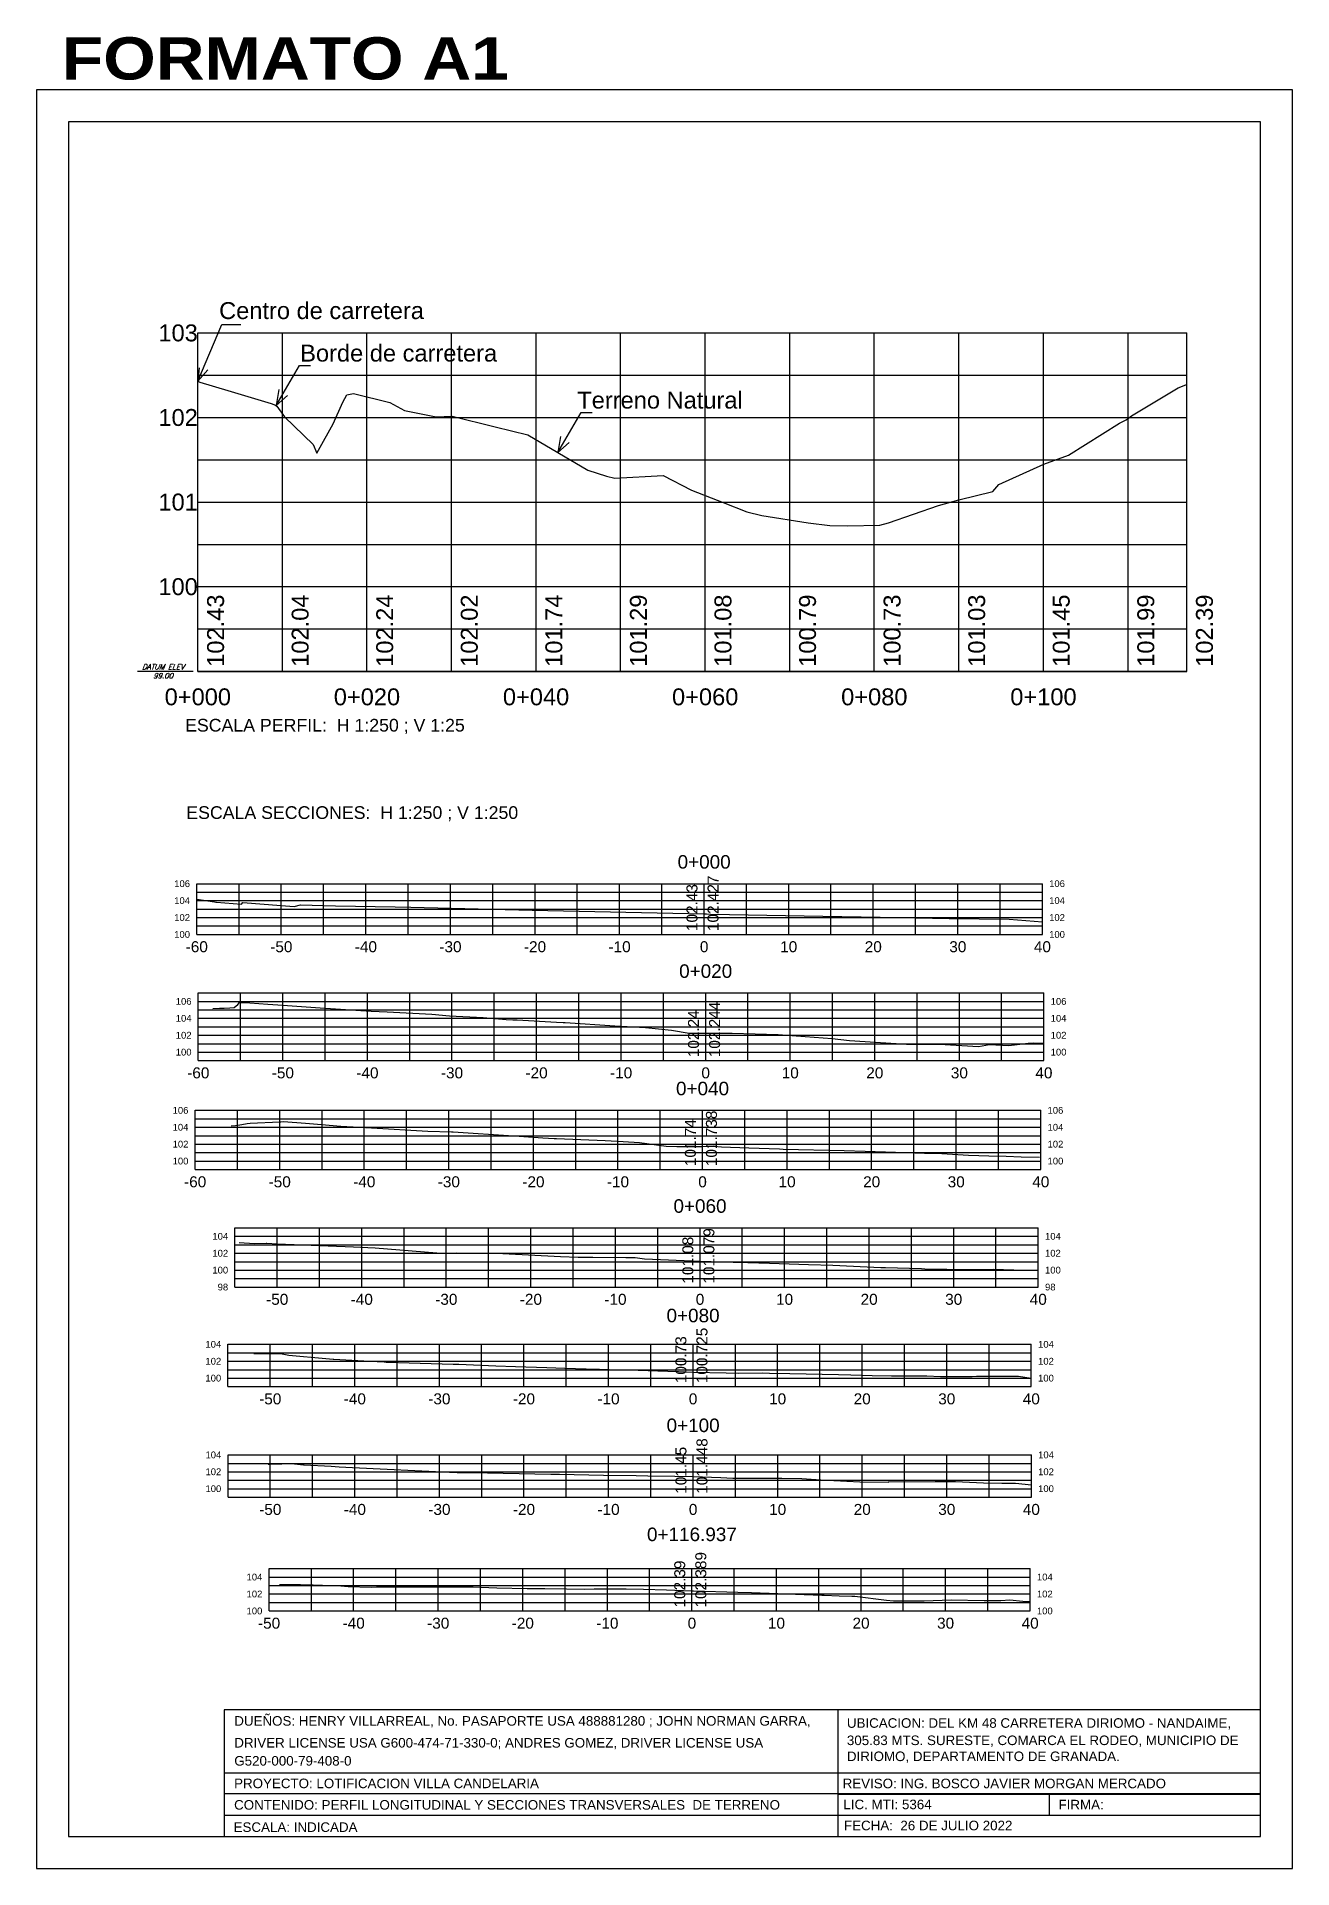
# Model space of a CAD drawing. Header units: millimetres. Extents: x 605578 to 606222, y 1311014 to 1311323.
# Drawn here: x 606073.2 to 606221.7, y 1311094.2 to 1311310.8 of the extents above; entities that cross this region are included whole.
import ezdxf
from ezdxf.enums import TextEntityAlignment as Align

# ---------------------------------------------------------------- set-up
doc = ezdxf.new("R2010")
doc.units = ezdxf.units.MM
doc.header["$LTSCALE"] = 0.0254
doc.header["$MEASUREMENT"] = 0
doc.linetypes.add('ACAD_ISO02W100', pattern=[15, 12, -3])
for name, color, linetype in [('CAJETIN', 5, 'Continuous'), ('CVL_CUADCON_TX', 2, 'Continuous'), ('PBASE', 3, 'Continuous'), ('PEGC', 6, 'Continuous'), ('PEGCT', 7, 'Continuous'), ('PGRID', 8, 'Continuous'), ('PGRIDT', 7, 'Continuous'), ('PTOS GPS', 1, 'Continuous'), ('PVGRID', 8, 'Continuous'), ('XEG', 6, 'Continuous'), ('XGRID', 8, 'Continuous'), ('XGRIDT', 3, 'Continuous')]:
    doc.layers.add(name, color=color, linetype=linetype)
doc.styles.add('C10O', font='complex_.ttf', dxfattribs={"oblique": 20, "height": 4.167})
doc.styles.add('PERFIL', font='arial.ttf', dxfattribs={"height": 2})
doc.styles.add('PI', font='arial.ttf', dxfattribs={"height": 2})
doc.styles.add('SECCION', font='arial.ttf', dxfattribs={"height": 0.8})
doc.styles.add('TEXTO CAJETIN', font='', dxfattribs={"height": 1.2})
doc.styles.get('TEXTO CAJETIN').set_extended_font_data('Arial Black')

msp = doc.modelspace()

# ---------------------------------------------------------------- texts
for s, height, style, p in [('FORMATO A1', 5, 'TEXTO CAJETIN', (606076.225, 1311305.711)), ('DUEÑOS: HENRY VILLARREAL, No. PASAPORTE USA 488881280 ; JOHN NORMAN GARRA,', 1.13, 'PI', (606096.612, 1311111.101)), ('UBICACION: DEL KM 48 CARRETERA DIRIOMO - NANDAIME,', 1.13, 'PI', (606169.057, 1311110.851)), ('305.83 MTS. SURESTE, COMARCA EL RODEO, MUNICIPIO DE', 1.13, 'PI', (606169.057, 1311108.805)), ('DRIVER LICENSE USA G600-474-71-330-0; ANDRES GOMEZ, DRIVER LICENSE USA', 1.13, 'PI', (606096.612, 1311108.514)), ('DIRIOMO, DEPARTAMENTO DE GRANADA.', 1.13, 'PI', (606169.057, 1311106.914)), ('G520-000-79-408-0', 1.13, 'PI', (606096.612, 1311106.381)), ('PROYECTO: LOTIFICACION VILLA CANDELARIA', 1.13, 'PI', (606096.591, 1311103.713)), ('REVISO: ING. BOSCO JAVIER MORGAN MERCADO', 1.13, 'PI', (606168.554, 1311103.704)), ('CONTENIDO: PERFIL LONGITUDINAL Y SECCIONES TRANSVERSALES  DE TERRENO', 1.13, 'PI', (606096.591, 1311101.174)), ('LIC. MTI: 5364', 1.13, 'PI', (606168.641, 1311101.227)), ('FIRMA:', 1.13, 'PI', (606194.083, 1311101.204)), ('ESCALA: INDICADA', 1.13, 'PI', (606096.534, 1311098.54)), ('FECHA:  26 DE JULIO 2022', 1.13, 'PI', (606168.717, 1311098.735))]:
    msp.add_text(s, height=height, dxfattribs=dict(style=style)).set_placement(p)
at = {"layer": 'CVL_CUADCON_TX', "style": 'PI'}
for s, p in [('ESCALA PERFIL:  H 1:250 ; V 1:25', (606090.798, 1311228.629)), ('ESCALA SECCIONES:  H 1:250 ; V 1:250', (606090.938, 1311218.301))]:
    msp.add_text(s, height=1.5, dxfattribs=at).set_placement(p)
at = {"layer": 'PEGCT', "style": 'PERFIL'}
for s, p in [('102.43', (606096, 1311240.557)), ('102.04', (606106, 1311240.557)), ('102.24', (606116, 1311240.557)), ('102.02', (606126, 1311240.557)), ('101.74', (606136, 1311240.557)), ('101.29', (606146, 1311240.557)), ('101.08', (606156, 1311240.557)), ('100.79', (606166, 1311240.557)), ('100.73', (606176, 1311240.557)), ('101.03', (606186, 1311240.557)), ('101.45', (606196, 1311240.557)), ('101.99', (606206, 1311240.557)), ('102.39', (606212.938, 1311240.557))]:
    msp.add_text(s, height=2, rotation=90, dxfattribs=at).set_placement(p, align=Align.BOTTOM_CENTER)
for s, p in [('0+000', (606092.301, 1311232.734)), ('0+020', (606112.301, 1311232.734)), ('0+040', (606132.301, 1311232.734)), ('0+060', (606152.301, 1311232.734)), ('0+080', (606172.301, 1311232.734)), ('0+100', (606192.301, 1311232.734))]:
    msp.add_text(s, height=2, dxfattribs=at).set_placement(p, align=Align.MIDDLE_CENTER)
at = {"layer": 'PGRIDT', "style": 'PERFIL'}
for s, p in [('Centro de carretera', (606119.041, 1311278.397)), ('103', (606092.3, 1311275.76)), ('Borde de carretera', (606127.699, 1311273.371)), ('Terreno Natural', (606156.74, 1311267.814)), ('102', (606092.3, 1311265.76)), ('101', (606092.3, 1311255.76)), ('100', (606092.3, 1311245.76))]:
    msp.add_text(s, height=2, dxfattribs=at).set_placement(p, align=Align.MIDDLE_RIGHT)
at = {"layer": 'XGRIDT', "style": 'SECCION'}
for s, p in [('0+000', (606152.176, 1311211.943)), ('0+020', (606152.358, 1311199.029)), ('0+040', (606151.986, 1311185.15)), ('0+060', (606151.688, 1311171.257)), ('0+080', (606150.866, 1311158.313)), ('0+100', (606150.871, 1311145.331)), ('0+116.937', (606150.73, 1311132.439))]:
    msp.add_text(s, height=1.6, dxfattribs=at).set_placement(p, align=Align.BOTTOM_CENTER)
for s, p in [('106', (606091.376, 1311210.643)), ('104', (606091.376, 1311208.643)), ('102', (606091.376, 1311206.643)), ('100', (606091.376, 1311204.643)), ('106', (606091.558, 1311196.729)), ('104', (606091.558, 1311194.729)), ('102', (606091.558, 1311192.729)), ('100', (606091.558, 1311190.729)), ('106', (606091.186, 1311183.85)), ('104', (606091.186, 1311181.85)), ('102', (606091.186, 1311179.85)), ('100', (606091.186, 1311177.85)), ('104', (606095.888, 1311168.957)), ('102', (606095.888, 1311166.957)), ('100', (606095.888, 1311164.957)), ('98', (606095.888, 1311162.957)), ('104', (606095.066, 1311156.188)), ('102', (606095.066, 1311154.188)), ('100', (606095.066, 1311152.188)), ('104', (606095.071, 1311143.116)), ('102', (606095.071, 1311141.116)), ('100', (606095.071, 1311139.116)), ('104', (606099.93, 1311128.669)), ('102', (606099.93, 1311126.669)), ('100', (606099.93, 1311124.669))]:
    msp.add_text(s, height=0.8, dxfattribs=at).set_placement(p, align=Align.MIDDLE_RIGHT)
for s, p in [('102.43', (606151.776, 1311205.043)), ('102.24', (606151.958, 1311190.129)), ('101.74', (606151.586, 1311177.25)), ('101.08', (606151.288, 1311163.357)), ('100.73', (606150.466, 1311151.588)), ('101.45', (606150.471, 1311138.516)), ('102.39', (606150.33, 1311125.069))]:
    msp.add_text(s, height=1.3, rotation=90, dxfattribs=at).set_placement(p, align=Align.BOTTOM_LEFT)
for s, p in [('102.427', (606152.576, 1311205.043)), ('102.244', (606152.758, 1311190.129)), ('101.738', (606152.386, 1311177.25)), ('101.079', (606152.088, 1311163.357)), ('100.725', (606151.266, 1311151.588)), ('101.448', (606151.271, 1311138.516)), ('102.389', (606151.13, 1311125.069))]:
    msp.add_text(s, height=1.3, rotation=90, dxfattribs=at).set_placement(p, align=Align.TOP_LEFT)
for s, p in [('106', (606192.976, 1311210.643)), ('104', (606192.976, 1311208.643)), ('102', (606192.976, 1311206.643)), ('100', (606192.976, 1311204.643)), ('106', (606193.158, 1311196.729)), ('104', (606193.158, 1311194.729)), ('102', (606193.158, 1311192.729)), ('100', (606193.158, 1311190.729)), ('106', (606192.786, 1311183.85)), ('104', (606192.786, 1311181.85)), ('102', (606192.786, 1311179.85)), ('100', (606192.786, 1311177.85)), ('104', (606192.488, 1311168.957)), ('102', (606192.488, 1311166.957)), ('100', (606192.488, 1311164.957)), ('98', (606192.488, 1311162.957)), ('104', (606191.666, 1311156.188)), ('102', (606191.666, 1311154.188)), ('100', (606191.666, 1311152.188)), ('104', (606191.671, 1311143.116)), ('102', (606191.671, 1311141.116)), ('100', (606191.671, 1311139.116)), ('104', (606191.53, 1311128.669)), ('102', (606191.53, 1311126.669)), ('100', (606191.53, 1311124.669))]:
    msp.add_text(s, height=0.8, dxfattribs=at).set_placement(p, align=Align.MIDDLE_LEFT)
for s, p in [('-60', (606092.176, 1311203.843)), ('-50', (606102.176, 1311203.843)), ('-40', (606112.176, 1311203.843)), ('-30', (606122.176, 1311203.843)), ('-20', (606132.176, 1311203.843)), ('-10', (606142.176, 1311203.843)), ('0', (606152.176, 1311203.843)), ('10', (606162.176, 1311203.843)), ('20', (606172.176, 1311203.843)), ('30', (606182.176, 1311203.843)), ('40', (606192.176, 1311203.843)), ('-60', (606092.358, 1311188.929)), ('-50', (606102.358, 1311188.929)), ('-40', (606112.358, 1311188.929)), ('-30', (606122.358, 1311188.929)), ('-20', (606132.358, 1311188.929)), ('-10', (606142.358, 1311188.929)), ('0', (606152.358, 1311188.929)), ('10', (606162.358, 1311188.929)), ('20', (606172.358, 1311188.929)), ('30', (606182.358, 1311188.929)), ('40', (606192.358, 1311188.929)), ('-60', (606091.986, 1311176.05)), ('-50', (606101.986, 1311176.05)), ('-40', (606111.986, 1311176.05)), ('-30', (606121.986, 1311176.05)), ('-20', (606131.986, 1311176.05)), ('-10', (606141.986, 1311176.05)), ('0', (606151.986, 1311176.05)), ('10', (606161.986, 1311176.05)), ('20', (606171.986, 1311176.05)), ('30', (606181.986, 1311176.05)), ('40', (606191.986, 1311176.05)), ('-50', (606101.688, 1311162.157)), ('-40', (606111.688, 1311162.157)), ('-30', (606121.688, 1311162.157)), ('-20', (606131.688, 1311162.157)), ('-10', (606141.688, 1311162.157)), ('0', (606151.688, 1311162.157)), ('10', (606161.688, 1311162.157)), ('20', (606171.688, 1311162.157)), ('30', (606181.688, 1311162.157)), ('40', (606191.688, 1311162.157)), ('-50', (606100.866, 1311150.388)), ('-40', (606110.866, 1311150.388)), ('-30', (606120.866, 1311150.388)), ('-20', (606130.866, 1311150.388)), ('-10', (606140.866, 1311150.388)), ('0', (606150.866, 1311150.388)), ('10', (606160.866, 1311150.388)), ('20', (606170.866, 1311150.388)), ('30', (606180.866, 1311150.388)), ('40', (606190.866, 1311150.388)), ('-50', (606100.871, 1311137.316)), ('-40', (606110.871, 1311137.316)), ('-30', (606120.871, 1311137.316)), ('-20', (606130.871, 1311137.316)), ('-10', (606140.871, 1311137.316)), ('0', (606150.871, 1311137.316)), ('10', (606160.871, 1311137.316)), ('20', (606170.871, 1311137.316)), ('30', (606180.871, 1311137.316)), ('40', (606190.871, 1311137.316)), ('-50', (606100.73, 1311123.869)), ('-40', (606110.73, 1311123.869)), ('-30', (606120.73, 1311123.869)), ('-20', (606130.73, 1311123.869)), ('-10', (606140.73, 1311123.869)), ('0', (606150.73, 1311123.869)), ('10', (606160.73, 1311123.869)), ('20', (606170.73, 1311123.869)), ('30', (606180.73, 1311123.869)), ('40', (606190.73, 1311123.869))]:
    msp.add_text(s, height=1.3, dxfattribs=at).set_placement(p, align=Align.TOP_CENTER)

# ---------------------------------------------------------------- blocks, each defined once
blk = doc.blocks.new('datum')
blk.add_line((-1.625, 0), (-0.125, 0))
at = {"style": 'C10O', "oblique": 20}
blk.add_text('DATUM ELEV', height=0.1389, dxfattribs=at).set_placement((-0.9375, 0.05), align=Align.CENTER)
blk.add_attdef('DATUM', text='', height=0.1389, dxfattribs=at).set_placement((-0.9375, -0.18889), align=Align.CENTER)

# ---------------------------------------------------------------- linework, layer by layer
for p, q in [((606217.988, 1311112.982), (606095.418, 1311112.982)), ((606095.418, 1311112.982), (606095.418, 1311097.982)), ((606167.988, 1311112.982), (606167.988, 1311097.982)), ((606217.988, 1311105.482), (606095.418, 1311105.482)), ((606217.988, 1311103.03), (606095.418, 1311103.03)), ((606217.988, 1311102.982), (606167.988, 1311102.982)), ((606192.988, 1311102.982), (606192.988, 1311100.482)), ((606217.988, 1311100.482), (606095.418, 1311100.482))]:
    msp.add_line(p, q)
msp.add_lwpolyline([(606221.738, 1311094.232), (606221.738, 1311304.482), (606073.238, 1311304.482), (606073.238, 1311094.232)], close=True)
at = {"layer": 'CAJETIN'}
msp.add_lwpolyline([(606217.988, 1311097.982), (606217.988, 1311300.732), (606076.988, 1311300.732), (606076.988, 1311097.982)], close=True, dxfattribs=at)
at = {"layer": 'PBASE'}
for p, q in [((606092.301, 1311235.734), (606092.301, 1311235.76)), ((606092.301, 1311235.76), (606209.239, 1311235.76)), ((606092.301, 1311235.734), (606209.239, 1311235.734)), ((606102.301, 1311235.734), (606102.301, 1311235.76)), ((606112.301, 1311235.734), (606112.301, 1311235.76)), ((606122.301, 1311235.734), (606122.301, 1311235.76)), ((606132.301, 1311235.734), (606132.301, 1311235.76)), ((606142.301, 1311235.734), (606142.301, 1311235.76)), ((606152.301, 1311235.734), (606152.301, 1311235.76)), ((606162.301, 1311235.734), (606162.301, 1311235.76)), ((606172.301, 1311235.734), (606172.301, 1311235.76)), ((606182.301, 1311235.734), (606182.301, 1311235.76)), ((606192.301, 1311235.734), (606192.301, 1311235.76)), ((606202.301, 1311235.734), (606202.301, 1311235.76)), ((606209.239, 1311235.734), (606209.239, 1311235.76))]:
    msp.add_line(p, q, dxfattribs=at)
at = {"layer": 'PEGC', "linetype": 'ACAD_ISO02W100', "ltscale": 2000}
msp.add_lwpolyline([(606092.301, 1311270.034), (606092.552, 1311269.941), (606095.84, 1311268.948), (606100.98, 1311267.424), (606101.475, 1311267.235), (606101.626, 1311267.115), (606102.547, 1311265.853), (606105.946, 1311262.572), (606106.392, 1311261.542), (606106.557, 1311261.915), (606108.32, 1311265.024), (606109.467, 1311267.557), (606109.935, 1311268.42), (606110.73, 1311268.588), (606115.001, 1311267.543), (606116.735, 1311266.604), (606120.478, 1311265.853), (606122.396, 1311265.927), (606127.48, 1311264.635), (606131.317, 1311263.721), (606138.42, 1311259.514), (606140.619, 1311258.829), (606141.605, 1311258.585), (606147.33, 1311258.882), (606150.685, 1311257.183), (606154.435, 1311255.712), (606157.219, 1311254.593), (606159.009, 1311254.158), (606164.459, 1311253.311), (606167.052, 1311252.98), (606169.112, 1311252.97), (606172.969, 1311253.019), (606173.959, 1311253.314), (606179.893, 1311255.365), (606182.278, 1311256.005), (606186.297, 1311257.018), (606187.039, 1311257.822), (606192.343, 1311260.255), (606195.257, 1311261.299), (606201.31, 1311265.071), (606202.078, 1311265.495), (606202.727, 1311265.947), (606208.248, 1311269.259), (606209.133, 1311269.604), (606209.238, 1311269.646)], dxfattribs=at)
at = {"layer": 'PGRID'}
for p, q in [((606092.301, 1311235.76), (606092.301, 1311275.76)), ((606092.301, 1311275.76), (606209.239, 1311275.76)), ((606102.301, 1311235.76), (606102.301, 1311275.76)), ((606112.301, 1311235.76), (606112.301, 1311275.76)), ((606122.301, 1311235.76), (606122.301, 1311275.76)), ((606132.301, 1311235.76), (606132.301, 1311275.76)), ((606142.301, 1311235.76), (606142.301, 1311275.76)), ((606152.301, 1311235.76), (606152.301, 1311275.76)), ((606162.301, 1311235.76), (606162.301, 1311275.76)), ((606172.301, 1311235.76), (606172.301, 1311275.76)), ((606182.301, 1311235.76), (606182.301, 1311275.76)), ((606192.301, 1311235.76), (606192.301, 1311275.76)), ((606202.301, 1311235.76), (606202.301, 1311275.76)), ((606209.239, 1311235.76), (606209.239, 1311275.76)), ((606092.301, 1311270.76), (606209.239, 1311270.76)), ((606092.301, 1311265.76), (606209.239, 1311265.76)), ((606092.301, 1311260.76), (606209.239, 1311260.76)), ((606092.301, 1311255.76), (606209.239, 1311255.76)), ((606092.301, 1311250.76), (606209.239, 1311250.76)), ((606092.301, 1311245.76), (606209.239, 1311245.76)), ((606092.301, 1311240.76), (606209.239, 1311240.76))]:
    msp.add_line(p, q, dxfattribs=at)
at = {"layer": 'PTOS GPS', "ltscale": 20000}
for points in [[(606092.301, 1311270.034), (606095.154, 1311276.755), (606097.376, 1311276.74)], [(606092.446, 1311271.635), (606092.301, 1311270.034), (606093.49, 1311271.389)], [(606101.551, 1311267.175), (606104.326, 1311271.921), (606105.607, 1311271.921)], [(606101.881, 1311269.05), (606101.551, 1311267.175), (606102.889, 1311268.36)], [(606134.868, 1311261.618), (606137.644, 1311266.364), (606138.925, 1311266.364)], [(606135.198, 1311263.493), (606134.868, 1311261.618), (606136.207, 1311262.803)]]:
    msp.add_lwpolyline(points, dxfattribs=at)
at = {"layer": 'PVGRID'}
for p, q in [((606092.301, 1311235.76), (606092.301, 1311270.034)), ((606112.301, 1311235.76), (606112.301, 1311268.203)), ((606209.239, 1311235.76), (606209.239, 1311269.645)), ((606102.301, 1311235.76), (606102.301, 1311266.189)), ((606122.301, 1311235.76), (606122.301, 1311265.923)), ((606202.301, 1311235.76), (606202.301, 1311265.65)), ((606132.301, 1311235.76), (606132.301, 1311263.138)), ((606192.301, 1311235.76), (606192.301, 1311260.236)), ((606142.301, 1311235.76), (606142.301, 1311258.622)), ((606152.301, 1311235.76), (606152.301, 1311256.549)), ((606182.301, 1311235.76), (606182.301, 1311256.011)), ((606162.301, 1311235.76), (606162.301, 1311253.646)), ((606172.301, 1311235.76), (606172.301, 1311253.01))]:
    msp.add_line(p, q, dxfattribs=at)
at = {"layer": 'XEG'}
for points in [[(606092.176, 1311208.805), (606094.27, 1311208.498), (606094.422, 1311208.478), (606094.525, 1311208.465), (606097.454, 1311208.228), (606097.639, 1311208.435), (606102.176, 1311208.071), (606103.693, 1311207.949), (606103.693, 1311207.949), (606104.456, 1311208.143), (606104.456, 1311208.143), (606108.599, 1311208.018), (606108.599, 1311208.018), (606115.624, 1311207.899), (606115.624, 1311207.899), (606117.497, 1311207.862), (606117.497, 1311207.862), (606131.832, 1311207.52), (606131.832, 1311207.52), (606152.176, 1311207.07), (606152.455, 1311207.064), (606152.455, 1311207.064), (606152.955, 1311207.052), (606152.955, 1311207.052), (606166.225, 1311206.805), (606166.225, 1311206.805), (606175.293, 1311206.635), (606175.293, 1311206.635), (606181.142, 1311206.546), (606181.142, 1311206.546), (606188.265, 1311206.45), (606188.265, 1311206.45), (606192.176, 1311206.15), (606192.176, 1311206.15)], [(606094.063, 1311195.883), (606094.867, 1311195.911), (606095.397, 1311195.932), (606096.104, 1311195.972), (606096.592, 1311196.001), (606097.022, 1311196.362), (606097.225, 1311196.609), (606098.435, 1311196.575), (606100.586, 1311196.381), (606102.358, 1311196.266), (606106.765, 1311195.981), (606106.765, 1311195.981), (606112.806, 1311195.582), (606112.806, 1311195.582), (606114.685, 1311195.481), (606114.685, 1311195.481), (606119.979, 1311195.232), (606119.979, 1311195.232), (606122.05, 1311195.027), (606122.05, 1311195.027), (606126.049, 1311194.813), (606126.049, 1311194.813), (606128.746, 1311194.6), (606128.746, 1311194.6), (606129.535, 1311194.543), (606129.535, 1311194.543), (606130.081, 1311194.535), (606130.081, 1311194.535), (606134.719, 1311194.287), (606134.719, 1311194.287), (606135.511, 1311194.244), (606135.511, 1311194.244), (606135.621, 1311194.238), (606135.621, 1311194.238), (606135.745, 1311194.229), (606135.745, 1311194.229), (606141.615, 1311193.822), (606141.615, 1311193.822), (606145.235, 1311193.658), (606145.235, 1311193.658), (606148.301, 1311193.331), (606148.301, 1311193.331), (606150.4, 1311192.96), (606150.4, 1311192.96), (606152.358, 1311192.974), (606154.665, 1311192.99), (606154.665, 1311192.99), (606155.493, 1311192.971), (606155.493, 1311192.971), (606160.922, 1311192.803), (606160.922, 1311192.803), (606167.315, 1311192.329), (606167.315, 1311192.329), (606169.354, 1311192.091), (606169.354, 1311192.091), (606176.103, 1311191.674), (606176.103, 1311191.674), (606180.011, 1311191.655), (606180.011, 1311191.655), (606184.625, 1311191.406), (606184.625, 1311191.406), (606185.936, 1311191.625), (606185.936, 1311191.625), (606188.193, 1311191.516), (606188.193, 1311191.516), (606190.512, 1311191.794), (606190.512, 1311191.794), (606191.146, 1311191.824), (606191.146, 1311191.824), (606192.358, 1311191.808), (606192.358, 1311191.808)], [(606096.237, 1311182.032), (606096.756, 1311182.05), (606097.506, 1311182.193), (606098.118, 1311182.298), (606098.503, 1311182.32), (606101.986, 1311182.489), (606102.117, 1311182.495), (606102.117, 1311182.495), (606102.424, 1311182.543), (606102.424, 1311182.543), (606105.033, 1311182.349), (606105.033, 1311182.349), (606106.939, 1311182.181), (606106.939, 1311182.181), (606109.228, 1311181.992), (606109.228, 1311181.992), (606112.854, 1311181.764), (606112.854, 1311181.764), (606119.494, 1311181.373), (606119.494, 1311181.373), (606122.285, 1311181.308), (606122.285, 1311181.308), (606122.491, 1311181.296), (606122.491, 1311181.296), (606129.612, 1311180.817), (606129.612, 1311180.817), (606130.298, 1311180.802), (606130.298, 1311180.802), (606133.114, 1311180.596), (606133.114, 1311180.596), (606134.432, 1311180.518), (606134.432, 1311180.518), (606134.729, 1311180.506), (606134.729, 1311180.506), (606140.471, 1311180.3), (606140.471, 1311180.3), (606142.612, 1311180.145), (606142.612, 1311180.145), (606144.53, 1311180.038), (606144.53, 1311180.038), (606147.673, 1311179.632), (606147.673, 1311179.632), (606148.95, 1311179.568), (606148.95, 1311179.568), (606151.986, 1311179.588), (606153.31, 1311179.597), (606153.31, 1311179.597), (606154.219, 1311179.543), (606154.219, 1311179.543), (606157.46, 1311179.432), (606157.46, 1311179.432), (606161.104, 1311179.285), (606161.104, 1311179.285), (606161.517, 1311179.268), (606161.517, 1311179.268), (606168.716, 1311179.102), (606168.716, 1311179.102), (606171.225, 1311179.025), (606171.225, 1311179.025), (606174.815, 1311178.895), (606174.815, 1311178.895), (606178.231, 1311178.789), (606178.231, 1311178.789), (606180.296, 1311178.735), (606180.296, 1311178.735), (606183.442, 1311178.565), (606183.442, 1311178.565), (606184.672, 1311178.515), (606184.672, 1311178.515), (606185.848, 1311178.487), (606185.848, 1311178.487), (606187.889, 1311178.415), (606187.889, 1311178.415), (606189.66, 1311178.37), (606189.66, 1311178.37), (606191.84, 1311178.33), (606191.84, 1311178.33)], [(606097.194, 1311168.221), (606099.021, 1311168.117), (606100.366, 1311168.132), (606100.381, 1311168.132), (606100.402, 1311168.132), (606100.454, 1311168.126), (606101.688, 1311168.077), (606110.715, 1311167.718), (606110.715, 1311167.718), (606113.281, 1311167.578), (606113.281, 1311167.578), (606120.576, 1311167.017), (606120.576, 1311167.017), (606121.59, 1311166.976), (606121.59, 1311166.976), (606122.889, 1311166.987), (606122.889, 1311166.987), (606128.367, 1311166.927), (606128.367, 1311166.927), (606135.208, 1311166.575), (606135.208, 1311166.575), (606137.293, 1311166.478), (606137.293, 1311166.478), (606139.013, 1311166.494), (606139.013, 1311166.494), (606142.923, 1311166.461), (606142.923, 1311166.461), (606144.018, 1311166.451), (606144.018, 1311166.451), (606145.12, 1311166.281), (606145.12, 1311166.281), (606151.688, 1311166.036), (606154.356, 1311165.936), (606154.356, 1311165.936), (606155.601, 1311165.889), (606155.601, 1311165.889), (606156.095, 1311165.889), (606156.095, 1311165.889), (606159.916, 1311165.773), (606159.916, 1311165.773), (606163.378, 1311165.675), (606163.378, 1311165.675), (606164.518, 1311165.622), (606164.518, 1311165.622), (606167.389, 1311165.526), (606167.389, 1311165.526), (606173.085, 1311165.279), (606173.085, 1311165.279), (606173.642, 1311165.258), (606173.642, 1311165.258), (606177.864, 1311165.134), (606177.864, 1311165.134), (606178.274, 1311165.128), (606178.274, 1311165.128), (606180.881, 1311165.087), (606180.881, 1311165.087), (606184.477, 1311165.046), (606184.477, 1311165.046), (606186.338, 1311165.063), (606186.338, 1311165.063), (606188.796, 1311165.01), (606188.796, 1311165.01), (606191.068, 1311164.972), (606191.068, 1311164.972), (606191.688, 1311164.907), (606191.688, 1311164.907)], [(606098.915, 1311155.109), (606100.365, 1311155.103), (606100.63, 1311155.107), (606100.866, 1311155.103), (606101.586, 1311155.09), (606101.586, 1311155.09), (606102.066, 1311155.094), (606102.066, 1311155.094), (606103.05, 1311154.915), (606103.05, 1311154.915), (606107.433, 1311154.52), (606107.433, 1311154.52), (606108.299, 1311154.424), (606108.299, 1311154.424), (606108.393, 1311154.424), (606108.393, 1311154.424), (606112.625, 1311154.193), (606112.625, 1311154.193), (606114.328, 1311154.107), (606114.328, 1311154.107), (606114.59, 1311154.094), (606114.59, 1311154.094), (606114.729, 1311154.08), (606114.729, 1311154.08), (606117.307, 1311154.007), (606117.307, 1311154.007), (606122.504, 1311153.854), (606122.504, 1311153.854), (606123.153, 1311153.83), (606123.153, 1311153.83), (606127.537, 1311153.645), (606127.537, 1311153.645), (606129.866, 1311153.565), (606129.866, 1311153.565), (606133.563, 1311153.433), (606133.563, 1311153.433), (606135.696, 1311153.358), (606135.696, 1311153.358), (606138.213, 1311153.296), (606138.213, 1311153.296), (606139.784, 1311153.252), (606139.784, 1311153.252), (606140.926, 1311153.217), (606140.926, 1311153.217), (606144.378, 1311153.148), (606144.378, 1311153.148), (606147.89, 1311152.997), (606147.89, 1311152.997), (606149.138, 1311152.96), (606149.138, 1311152.96), (606150.866, 1311152.913), (606154.79, 1311152.807), (606154.79, 1311152.807), (606156.235, 1311152.795), (606156.235, 1311152.795), (606159.105, 1311152.806), (606159.105, 1311152.806), (606159.924, 1311152.79), (606159.924, 1311152.79), (606162.297, 1311152.737), (606162.297, 1311152.737), (606168.083, 1311152.627), (606168.083, 1311152.627), (606169.508, 1311152.582), (606169.508, 1311152.582), (606172.029, 1311152.515), (606172.029, 1311152.515), (606174.336, 1311152.457), (606174.336, 1311152.457), (606177.067, 1311152.474), (606177.067, 1311152.474), (606178.522, 1311152.443), (606178.522, 1311152.443), (606180.127, 1311152.398), (606180.127, 1311152.398), (606182.172, 1311152.385), (606182.172, 1311152.385), (606183.863, 1311152.38), (606183.863, 1311152.38), (606184.378, 1311152.408), (606184.378, 1311152.408), (606189.205, 1311152.417), (606189.205, 1311152.417), (606189.339, 1311152.412), (606189.339, 1311152.412), (606190.866, 1311152.199), (606190.866, 1311152.199)], [(606100.639, 1311142.027), (606100.871, 1311142.034), (606102.245, 1311142.073), (606102.245, 1311142.073), (606102.84, 1311142.082), (606102.84, 1311142.082), (606103.373, 1311142.079), (606103.373, 1311142.079), (606104.803, 1311141.931), (606104.803, 1311141.931), (606104.871, 1311141.926), (606104.871, 1311141.926), (606108.076, 1311141.769), (606108.076, 1311141.769), (606109.021, 1311141.697), (606109.021, 1311141.697), (606110.609, 1311141.641), (606110.609, 1311141.641), (606122.052, 1311141.072), (606122.052, 1311141.072), (606122.989, 1311141.037), (606122.989, 1311141.037), (606124.663, 1311141.045), (606124.663, 1311141.045), (606134.046, 1311140.851), (606134.046, 1311140.851), (606134.53, 1311140.84), (606134.53, 1311140.84), (606135.057, 1311140.824), (606135.057, 1311140.824), (606140.273, 1311140.724), (606140.273, 1311140.724), (606144.14, 1311140.659), (606144.14, 1311140.659), (606145.509, 1311140.629), (606145.509, 1311140.629), (606148.706, 1311140.596), (606148.706, 1311140.596), (606150.871, 1311140.563), (606150.893, 1311140.563), (606150.893, 1311140.563), (606154.143, 1311140.452), (606154.143, 1311140.452), (606155.567, 1311140.37), (606155.567, 1311140.37), (606161.35, 1311140.35), (606161.35, 1311140.35), (606163.736, 1311140.312), (606163.736, 1311140.312), (606165.956, 1311140.156), (606165.956, 1311140.156), (606170.588, 1311139.943), (606170.588, 1311139.943), (606173.923, 1311139.909), (606173.923, 1311139.909), (606173.982, 1311139.91), (606173.982, 1311139.91), (606174.01, 1311139.91), (606174.01, 1311139.91), (606179.494, 1311139.972), (606179.494, 1311139.972), (606179.573, 1311139.969), (606179.573, 1311139.969), (606179.958, 1311139.959), (606179.958, 1311139.959), (606181.906, 1311139.986), (606181.906, 1311139.986), (606185.216, 1311139.826), (606185.216, 1311139.826), (606187.37, 1311139.781), (606187.37, 1311139.781), (606188.419, 1311139.767), (606188.419, 1311139.767), (606188.982, 1311139.765), (606188.982, 1311139.765), (606190.871, 1311139.564), (606190.871, 1311139.564)], [(606101.945, 1311127.808), (606101.945, 1311127.808), (606103.916, 1311127.773), (606103.916, 1311127.773), (606104.451, 1311127.775), (606104.451, 1311127.775), (606105.957, 1311127.744), (606105.957, 1311127.744), (606109.198, 1311127.616), (606109.198, 1311127.616), (606110.066, 1311127.559), (606110.066, 1311127.559), (606112.793, 1311127.491), (606112.793, 1311127.491), (606113.437, 1311127.513), (606113.437, 1311127.513), (606115.399, 1311127.522), (606115.399, 1311127.522), (606115.666, 1311127.53), (606115.666, 1311127.53), (606119.927, 1311127.521), (606119.927, 1311127.521), (606124.879, 1311127.497), (606124.879, 1311127.497), (606127.652, 1311127.393), (606127.652, 1311127.393), (606131.24, 1311127.319), (606131.24, 1311127.319), (606133.342, 1311127.305), (606133.342, 1311127.305), (606135.912, 1311127.282), (606135.912, 1311127.282), (606137.996, 1311127.256), (606137.996, 1311127.256), (606139.175, 1311127.276), (606139.175, 1311127.276), (606142.089, 1311127.293), (606142.089, 1311127.293), (606142.967, 1311127.266), (606142.967, 1311127.266), (606145.009, 1311127.226), (606145.009, 1311127.226), (606147.743, 1311127.162), (606147.743, 1311127.162), (606150.73, 1311127.058), (606150.92, 1311127.051), (606150.92, 1311127.051), (606156.173, 1311126.871), (606156.173, 1311126.871), (606157.778, 1311126.828), (606157.778, 1311126.828), (606166.103, 1311126.526), (606166.103, 1311126.526), (606166.389, 1311126.524), (606166.389, 1311126.524), (606168.162, 1311126.462), (606168.162, 1311126.462), (606169.631, 1311126.415), (606169.631, 1311126.415), (606169.977, 1311126.422), (606169.977, 1311126.422), (606173.753, 1311125.929), (606173.753, 1311125.929), (606174.551, 1311125.88), (606174.551, 1311125.88), (606178.147, 1311125.867), (606178.147, 1311125.867), (606178.214, 1311125.866), (606178.214, 1311125.866), (606181.398, 1311125.982), (606181.398, 1311125.982), (606185.287, 1311125.908), (606185.287, 1311125.908), (606186.369, 1311125.883), (606186.369, 1311125.883), (606187.251, 1311125.918), (606187.251, 1311125.918), (606188.307, 1311125.96), (606188.307, 1311125.96), (606189.844, 1311125.812), (606189.844, 1311125.812), (606190.73, 1311125.773), (606190.73, 1311125.773)]]:
    msp.add_lwpolyline(points, dxfattribs=at)
at = {"layer": 'XGRID'}
for p, q in [((606092.176, 1311204.643), (606092.176, 1311210.643)), ((606092.176, 1311210.643), (606192.176, 1311210.643)), ((606092.176, 1311209.643), (606192.176, 1311209.643)), ((606097.176, 1311204.643), (606097.176, 1311210.643)), ((606102.176, 1311204.643), (606102.176, 1311210.643)), ((606107.176, 1311204.643), (606107.176, 1311210.643)), ((606112.176, 1311204.643), (606112.176, 1311210.643)), ((606117.176, 1311204.643), (606117.176, 1311210.643)), ((606122.176, 1311204.643), (606122.176, 1311210.643)), ((606127.176, 1311204.643), (606127.176, 1311210.643)), ((606132.176, 1311204.643), (606132.176, 1311210.643)), ((606137.176, 1311204.643), (606137.176, 1311210.643)), ((606142.176, 1311204.643), (606142.176, 1311210.643)), ((606147.176, 1311204.643), (606147.176, 1311210.643)), ((606152.176, 1311204.643), (606152.176, 1311210.643)), ((606157.176, 1311204.643), (606157.176, 1311210.643)), ((606162.176, 1311204.643), (606162.176, 1311210.643)), ((606167.176, 1311204.643), (606167.176, 1311210.643)), ((606172.176, 1311204.643), (606172.176, 1311210.643)), ((606177.176, 1311204.643), (606177.176, 1311210.643)), ((606182.176, 1311204.643), (606182.176, 1311210.643)), ((606187.176, 1311204.643), (606187.176, 1311210.643)), ((606192.176, 1311204.643), (606192.176, 1311210.643)), ((606092.176, 1311208.643), (606192.176, 1311208.643)), ((606092.176, 1311207.643), (606192.176, 1311207.643)), ((606092.176, 1311206.643), (606192.176, 1311206.643)), ((606092.176, 1311205.643), (606192.176, 1311205.643)), ((606092.176, 1311204.643), (606192.176, 1311204.643)), ((606092.358, 1311189.729), (606092.358, 1311197.729)), ((606092.358, 1311197.729), (606192.358, 1311197.729)), ((606092.358, 1311196.729), (606192.358, 1311196.729)), ((606097.358, 1311189.729), (606097.358, 1311197.729)), ((606102.358, 1311189.729), (606102.358, 1311197.729)), ((606107.358, 1311189.729), (606107.358, 1311197.729)), ((606112.358, 1311189.729), (606112.358, 1311197.729)), ((606117.358, 1311189.729), (606117.358, 1311197.729)), ((606122.358, 1311189.729), (606122.358, 1311197.729)), ((606127.358, 1311189.729), (606127.358, 1311197.729)), ((606132.358, 1311189.729), (606132.358, 1311197.729)), ((606137.358, 1311189.729), (606137.358, 1311197.729)), ((606142.358, 1311189.729), (606142.358, 1311197.729)), ((606147.358, 1311189.729), (606147.358, 1311197.729)), ((606152.358, 1311189.729), (606152.358, 1311197.729)), ((606157.358, 1311189.729), (606157.358, 1311197.729)), ((606162.358, 1311189.729), (606162.358, 1311197.729)), ((606167.358, 1311189.729), (606167.358, 1311197.729)), ((606172.358, 1311189.729), (606172.358, 1311197.729)), ((606177.358, 1311189.729), (606177.358, 1311197.729)), ((606182.358, 1311189.729), (606182.358, 1311197.729)), ((606187.358, 1311189.729), (606187.358, 1311197.729)), ((606192.358, 1311189.729), (606192.358, 1311197.729)), ((606092.358, 1311195.729), (606192.358, 1311195.729)), ((606092.358, 1311194.729), (606192.358, 1311194.729)), ((606092.358, 1311193.729), (606192.358, 1311193.729)), ((606092.358, 1311192.729), (606192.358, 1311192.729)), ((606092.358, 1311191.729), (606192.358, 1311191.729)), ((606092.358, 1311190.729), (606192.358, 1311190.729)), ((606092.358, 1311189.729), (606192.358, 1311189.729)), ((606091.986, 1311176.85), (606091.986, 1311183.85)), ((606091.986, 1311183.85), (606191.986, 1311183.85)), ((606096.986, 1311176.85), (606096.986, 1311183.85)), ((606101.986, 1311176.85), (606101.986, 1311183.85)), ((606106.986, 1311176.85), (606106.986, 1311183.85)), ((606111.986, 1311176.85), (606111.986, 1311183.85)), ((606116.986, 1311176.85), (606116.986, 1311183.85)), ((606121.986, 1311176.85), (606121.986, 1311183.85)), ((606126.986, 1311176.85), (606126.986, 1311183.85)), ((606131.986, 1311176.85), (606131.986, 1311183.85)), ((606136.986, 1311176.85), (606136.986, 1311183.85)), ((606141.986, 1311176.85), (606141.986, 1311183.85)), ((606146.986, 1311176.85), (606146.986, 1311183.85)), ((606151.986, 1311176.85), (606151.986, 1311183.85)), ((606156.986, 1311176.85), (606156.986, 1311183.85)), ((606161.986, 1311176.85), (606161.986, 1311183.85)), ((606166.986, 1311176.85), (606166.986, 1311183.85)), ((606171.986, 1311176.85), (606171.986, 1311183.85)), ((606176.986, 1311176.85), (606176.986, 1311183.85)), ((606181.986, 1311176.85), (606181.986, 1311183.85)), ((606186.986, 1311176.85), (606186.986, 1311183.85)), ((606191.986, 1311176.85), (606191.986, 1311183.85)), ((606091.986, 1311182.85), (606191.986, 1311182.85)), ((606091.986, 1311181.85), (606191.986, 1311181.85)), ((606091.986, 1311180.85), (606191.986, 1311180.85)), ((606091.986, 1311179.85), (606191.986, 1311179.85)), ((606091.986, 1311178.85), (606191.986, 1311178.85)), ((606091.986, 1311177.85), (606191.986, 1311177.85)), ((606091.986, 1311176.85), (606191.986, 1311176.85)), ((606096.688, 1311162.957), (606096.688, 1311169.957)), ((606096.688, 1311169.957), (606191.688, 1311169.957)), ((606096.688, 1311168.957), (606191.688, 1311168.957)), ((606101.688, 1311162.957), (606101.688, 1311169.957)), ((606106.688, 1311162.957), (606106.688, 1311169.957)), ((606111.688, 1311162.957), (606111.688, 1311169.957)), ((606116.688, 1311162.957), (606116.688, 1311169.957)), ((606121.688, 1311162.957), (606121.688, 1311169.957)), ((606126.688, 1311162.957), (606126.688, 1311169.957)), ((606131.688, 1311162.957), (606131.688, 1311169.957)), ((606136.688, 1311162.957), (606136.688, 1311169.957)), ((606141.688, 1311162.957), (606141.688, 1311169.957)), ((606146.688, 1311162.957), (606146.688, 1311169.957)), ((606151.688, 1311162.957), (606151.688, 1311169.957)), ((606156.688, 1311162.957), (606156.688, 1311169.957)), ((606161.688, 1311162.957), (606161.688, 1311169.957)), ((606166.688, 1311162.957), (606166.688, 1311169.957)), ((606171.688, 1311162.957), (606171.688, 1311169.957)), ((606176.688, 1311162.957), (606176.688, 1311169.957)), ((606181.688, 1311162.957), (606181.688, 1311169.957)), ((606186.688, 1311162.957), (606186.688, 1311169.957)), ((606191.688, 1311162.957), (606191.688, 1311169.957)), ((606096.688, 1311167.957), (606191.688, 1311167.957)), ((606096.688, 1311166.957), (606191.688, 1311166.957)), ((606096.688, 1311165.957), (606191.688, 1311165.957)), ((606096.688, 1311164.957), (606191.688, 1311164.957)), ((606096.688, 1311163.957), (606191.688, 1311163.957)), ((606096.688, 1311162.957), (606191.688, 1311162.957)), ((606095.866, 1311151.188), (606095.866, 1311156.188)), ((606095.866, 1311156.188), (606190.866, 1311156.188)), ((606100.866, 1311151.188), (606100.866, 1311156.188)), ((606105.866, 1311151.188), (606105.866, 1311156.188)), ((606110.866, 1311151.188), (606110.866, 1311156.188)), ((606115.866, 1311151.188), (606115.866, 1311156.188)), ((606120.866, 1311151.188), (606120.866, 1311156.188)), ((606125.866, 1311151.188), (606125.866, 1311156.188)), ((606130.866, 1311151.188), (606130.866, 1311156.188)), ((606135.866, 1311151.188), (606135.866, 1311156.188)), ((606140.866, 1311151.188), (606140.866, 1311156.188)), ((606145.866, 1311151.188), (606145.866, 1311156.188)), ((606150.866, 1311151.188), (606150.866, 1311156.188)), ((606155.866, 1311151.188), (606155.866, 1311156.188)), ((606160.866, 1311151.188), (606160.866, 1311156.188)), ((606165.866, 1311151.188), (606165.866, 1311156.188)), ((606170.866, 1311151.188), (606170.866, 1311156.188)), ((606175.866, 1311151.188), (606175.866, 1311156.188)), ((606180.866, 1311151.188), (606180.866, 1311156.188)), ((606185.866, 1311151.188), (606185.866, 1311156.188)), ((606190.866, 1311151.188), (606190.866, 1311156.188)), ((606095.866, 1311155.188), (606190.866, 1311155.188)), ((606095.866, 1311154.188), (606190.866, 1311154.188)), ((606095.866, 1311153.188), (606190.866, 1311153.188)), ((606095.866, 1311152.188), (606190.866, 1311152.188)), ((606095.866, 1311151.188), (606190.866, 1311151.188)), ((606095.871, 1311138.116), (606095.871, 1311143.116)), ((606095.871, 1311143.116), (606190.871, 1311143.116)), ((606100.871, 1311138.116), (606100.871, 1311143.116)), ((606105.871, 1311138.116), (606105.871, 1311143.116)), ((606110.871, 1311138.116), (606110.871, 1311143.116)), ((606115.871, 1311138.116), (606115.871, 1311143.116)), ((606120.871, 1311138.116), (606120.871, 1311143.116)), ((606125.871, 1311138.116), (606125.871, 1311143.116)), ((606130.871, 1311138.116), (606130.871, 1311143.116)), ((606135.871, 1311138.116), (606135.871, 1311143.116)), ((606140.871, 1311138.116), (606140.871, 1311143.116)), ((606145.871, 1311138.116), (606145.871, 1311143.116)), ((606150.871, 1311138.116), (606150.871, 1311143.116)), ((606155.871, 1311138.116), (606155.871, 1311143.116)), ((606160.871, 1311138.116), (606160.871, 1311143.116)), ((606165.871, 1311138.116), (606165.871, 1311143.116)), ((606170.871, 1311138.116), (606170.871, 1311143.116)), ((606175.871, 1311138.116), (606175.871, 1311143.116)), ((606180.871, 1311138.116), (606180.871, 1311143.116)), ((606185.871, 1311138.116), (606185.871, 1311143.116)), ((606190.871, 1311138.116), (606190.871, 1311143.116)), ((606095.871, 1311142.116), (606190.871, 1311142.116)), ((606095.871, 1311141.116), (606190.871, 1311141.116)), ((606095.871, 1311140.116), (606190.871, 1311140.116)), ((606095.871, 1311139.116), (606190.871, 1311139.116)), ((606095.871, 1311138.116), (606190.871, 1311138.116)), ((606100.73, 1311124.669), (606100.73, 1311129.669)), ((606100.73, 1311129.669), (606190.73, 1311129.669)), ((606105.73, 1311124.669), (606105.73, 1311129.669)), ((606110.73, 1311124.669), (606110.73, 1311129.669)), ((606115.73, 1311124.669), (606115.73, 1311129.669)), ((606120.73, 1311124.669), (606120.73, 1311129.669)), ((606125.73, 1311124.669), (606125.73, 1311129.669)), ((606130.73, 1311124.669), (606130.73, 1311129.669)), ((606135.73, 1311124.669), (606135.73, 1311129.669)), ((606140.73, 1311124.669), (606140.73, 1311129.669)), ((606145.73, 1311124.669), (606145.73, 1311129.669)), ((606150.73, 1311124.669), (606150.73, 1311129.669)), ((606155.73, 1311124.669), (606155.73, 1311129.669)), ((606160.73, 1311124.669), (606160.73, 1311129.669)), ((606165.73, 1311124.669), (606165.73, 1311129.669)), ((606170.73, 1311124.669), (606170.73, 1311129.669)), ((606175.73, 1311124.669), (606175.73, 1311129.669)), ((606180.73, 1311124.669), (606180.73, 1311129.669)), ((606185.73, 1311124.669), (606185.73, 1311129.669)), ((606190.73, 1311124.669), (606190.73, 1311129.669)), ((606100.73, 1311128.669), (606190.73, 1311128.669)), ((606100.73, 1311127.669), (606190.73, 1311127.669)), ((606100.73, 1311126.669), (606190.73, 1311126.669)), ((606100.73, 1311125.669), (606190.73, 1311125.669)), ((606100.73, 1311124.669), (606190.73, 1311124.669))]:
    msp.add_line(p, q, dxfattribs=at)

# ---------------------------------------------------------------- block references
at = {"layer": 'PBASE', "xscale": 4.388768898488122, "yscale": 4.388768898488122, "zscale": 4.388768898488122}
msp.add_blockref('datum', (606092.301, 1311235.76), dxfattribs=at).add_auto_attribs({'DATUM': '99.00'})

msp.set_redraw_order([(e.dxf.handle, doc.entitydb.next_handle()) for e in msp.query("TEXT MTEXT ATTDEF DIMENSION ARC_DIMENSION")])  # texts and dimensions are drawn at this point

doc.saveas('drawing.dxf')
